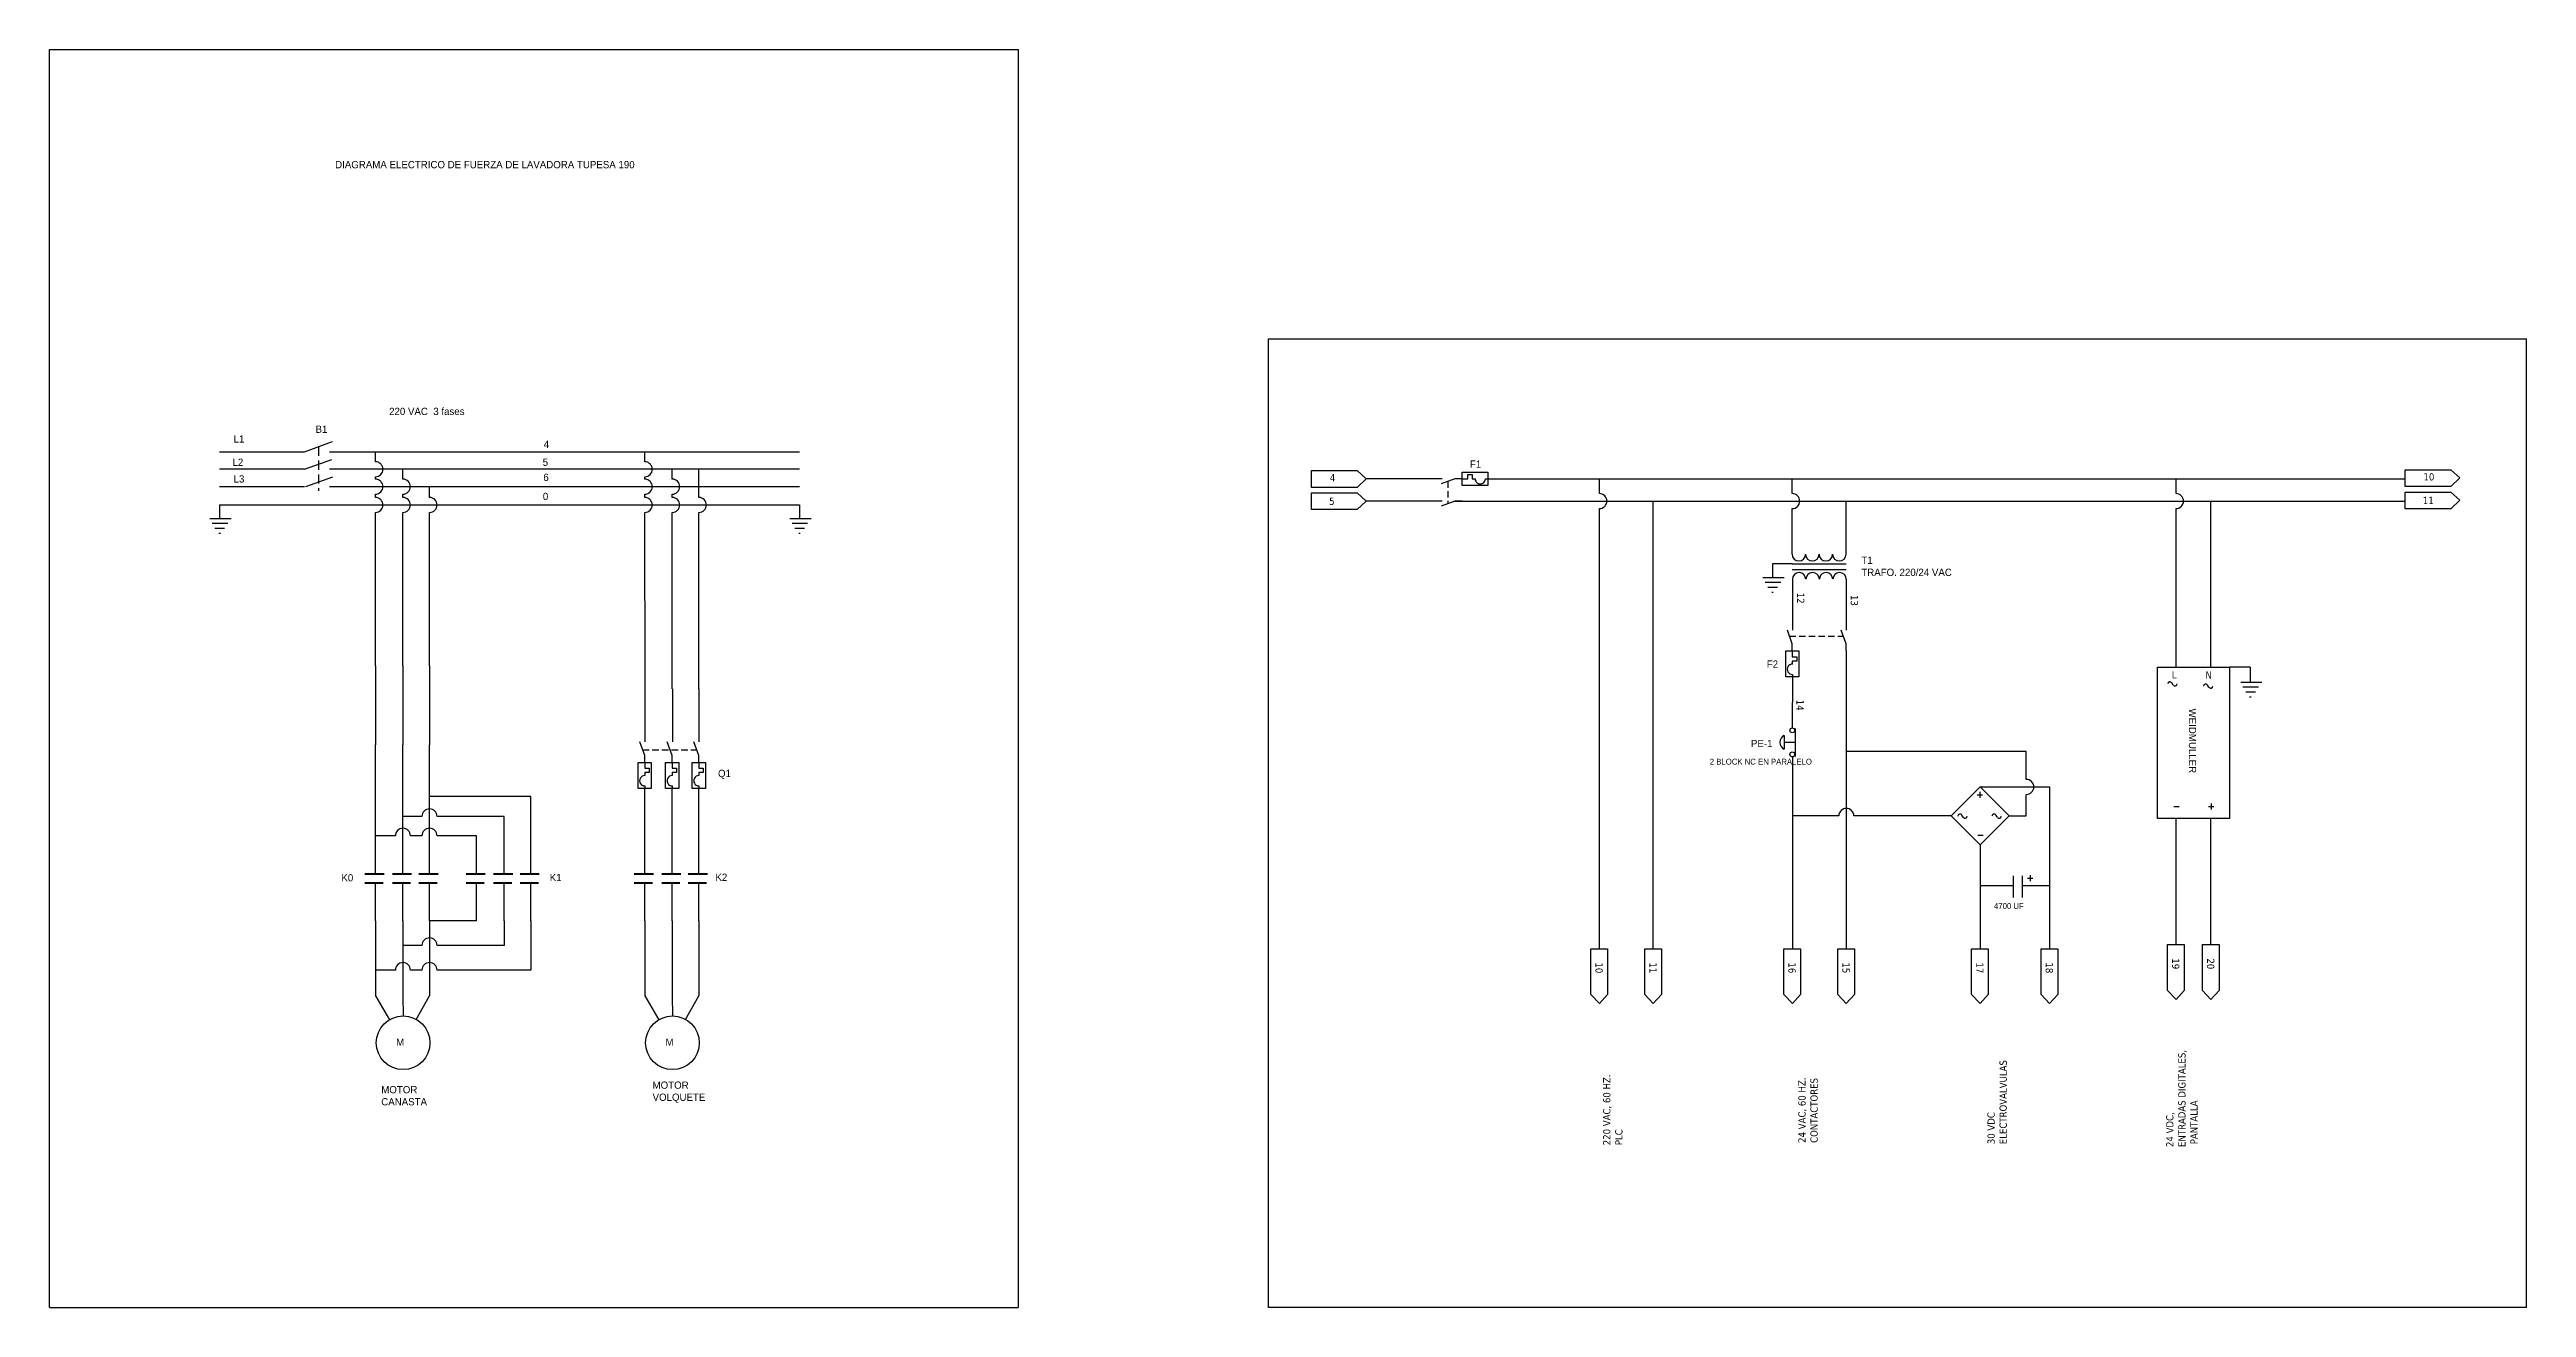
# Model space of a CAD drawing. Header units: millimetres. Extents: x 484 to 5511, y 1144 to 4084.
# Drawn here: x 561 to 1415, y 1149 to 1583 of the extents above; entities that cross this region are included whole.
import ezdxf

# ---------------------------------------------------------------- set-up
doc = ezdxf.new("R2010")
doc.units = ezdxf.units.MM
doc.linetypes.add('LÍNEAS_OCULTAS2', pattern=[4.7625, 3.175, -1.5875])
doc.layers.add('Capa1', color=7, linetype='LÍNEAS_OCULTAS2')
doc.layers.add('CONTACTOS', color=7, linetype='Continuous', lineweight=40)
doc.styles.add('Tahoma', font='tahoma.ttf')

msp = doc.modelspace()

# ---------------------------------------------------------------- texts
at = {"attachment_point": 1}
for s, insert, char_height, width in [('DIAGRAMA ELECTRICO DE FUERZA DE LAVADORA TUPESA 190', (659.563, 1544.511), 2.5, 132.79291), ('B1', (652.806, 1453.273), 2.5, 7.32654), ('220 VAC  3 fases ', (678.18, 1459.415), 2.5, 132.79291), ('L1', (624.558, 1449.937), 2.5, 11.51105), ('4', (731.516, 1448.087), 2.5, 2.98262), ('L2', (624.174, 1441.886), 2.5, 8.24959), ('L3', (624.548, 1436.135), 2.5, 6.90663), ('5', (731.156, 1441.888), 2.5, 3.69845), ('6', (731.374, 1436.673), 2.5, 2.98262), ('F1', (1050.907, 1441.235), 2.5, 7.30496), ('0', (731.202, 1430.109), 2.5, 2.98262), ('T1\\PTRAFO. 220/24 VAC', (1185.91, 1408.086), 2.5, 41.02888), ('F2', (1153.302, 1372.275), 2.5, 7.30496), ('PE-1', (1147.833, 1344.889), 2.5, 7.30496), ('Q1', (791.608, 1334.581), 2.5, 2.99049), ('2 BLOCK NC EN PARALELO', (1133.644, 1338.374), 2, 41.71319), ('K0', (661.725, 1298.583), 2.5, 2.99049), ('K1', (733.583, 1298.672), 2.5, 2.99049), ('K2', (790.721, 1298.77), 2.5, 2.99049), ('4700 UF', (1231.671, 1288.617), 2, 15.34884), (' M', (679.689, 1241.908), 2.5, 8.52054), (' M', (772.576, 1241.908), 2.5, 8.52054), ('MOTOR\\PCANASTA', (675.469, 1225.514), 2.5, 20.35579), ('MOTOR\\PVOLQUETE', (769.041, 1227.08), 2.5, 20.35579)]:
    msp.add_mtext(s, dxfattribs=dict(at, insert=insert, char_height=char_height, width=width))
at = {"char_height": 2.5, "attachment_point": 1, "style": 'Tahoma'}
for s, insert, width in [('4', (1002.613, 1436.539), 15.27778), ('10', (1379.775, 1436.845), 15.27778), ('5', (1002.382, 1428.429), 15.27778), ('11', (1379.544, 1428.735), 15.27778), ('L', (1292.984, 1368.569), 2.91491), ('N', (1304.59, 1368.489), 3.06572)]:
    msp.add_mtext(s, dxfattribs=dict(at, insert=insert, width=width))
for s, insert, width, rotation in [('12', (1166.231, 1395.626), 4.54973, 270), ('13', (1184.772, 1394.857), 5.79093, 270), ('14', (1166.049, 1358.737), 4.54973, 270), ('10', (1096.72, 1268.142), 15.27778, 270), ('11', (1115.33, 1268.142), 15.27778, 270), ('16', (1163.281, 1268.142), 15.27778, 270), ('15', (1181.891, 1268.142), 15.27778, 270), ('17', (1228.018, 1268.142), 15.27778, 270), ('18', (1251.99, 1268.142), 15.27778, 270), ('19', (1295.59, 1269.54), 15.27778, 270), ('20', (1307.656, 1269.54), 15.27778, 270), ('30 VDC\\PELECTROVALVULAS', (1229.403, 1205.46), 45.04191, 90), ('24 VDC,\\PENTRADAS DIGITALES,\\P PANTALLA', (1291.041, 1204.486), 35.33326, 90), ('220 VAC, 60 HZ.\\PPLC', (1096.856, 1205.101), 54.93704, 90), ('24 VAC, 60 HZ.\\PCONTACTORES', (1164.184, 1205.913), 59.45217, 90)]:
    msp.add_mtext(s, dxfattribs=dict(at, insert=insert, width=width, rotation=rotation))
at = {"insert": (1301.384, 1355.699), "char_height": 2.5, "width": 29.62121, "attachment_point": 1, "rotation": 270}
msp.add_mtext('WEIDMULLER', dxfattribs=at)

# ---------------------------------------------------------------- linework, layer by layer
for p, q in [((561.069, 1582.953), (895.069, 1582.953)), ((561.069, 1149.158), (561.069, 1582.953)), ((895.069, 1582.953), (895.069, 1149.158)), ((981.502, 1149.158), (981.502, 1483.158)), ((981.502, 1483.158), (1415.298, 1483.158)), ((1415.298, 1149.158), (1415.298, 1483.158)), ((619.674, 1444.215), (648.973, 1444.215)), ((648.973, 1444.215), (658.656, 1447.739)), ((657.58, 1444.215), (819.674, 1444.215)), ((673.454, 1440.81), (673.454, 1444.215)), ((766.341, 1440.81), (766.341, 1444.215)), ((648.973, 1438.215), (619.674, 1438.215)), ((648.973, 1438.215), (658.37, 1441.635)), ((649.403, 1432.231), (658.8, 1435.651)), ((819.674, 1438.215), (657.58, 1438.215)), ((673.454, 1434.81), (673.454, 1435.62)), ((682.938, 1434.81), (682.938, 1438.215)), ((766.341, 1434.81), (766.341, 1435.62)), ((775.824, 1434.81), (775.824, 1438.215)), ((785.003, 1428.505), (785.003, 1438.215)), ((996.248, 1437.74), (1012.018, 1437.74)), ((996.248, 1431.976), (996.248, 1437.74)), ((1012.018, 1437.74), (1015.141, 1434.932)), ((1050.2, 1436.43), (1051.7, 1436.43)), ((1050.2, 1434.93), (1050.2, 1436.43)), ((1051.7, 1436.43), (1051.7, 1434.93)), ((1373.411, 1438.045), (1389.18, 1438.045)), ((1373.411, 1432.282), (1373.411, 1438.045)), ((1389.18, 1438.045), (1392.304, 1435.238)), ((1392.304, 1435.238), (1389.18, 1432.282)), ((619.674, 1432.215), (648.973, 1432.215)), ((657.58, 1432.215), (819.674, 1432.215)), ((673.454, 1428.505), (673.454, 1429.62)), ((682.938, 1428.505), (682.938, 1429.62)), ((692.116, 1428.505), (692.116, 1432.215)), ((766.341, 1428.505), (766.341, 1429.62)), ((775.824, 1428.505), (775.824, 1429.62)), ((1012.018, 1431.976), (996.248, 1431.976)), ((996.274, 1430.05), (1012.044, 1430.05)), ((996.274, 1424.286), (996.274, 1430.05)), ((1015.141, 1434.932), (1012.018, 1431.976)), ((1012.044, 1430.05), (1015.167, 1427.242)), ((1015.167, 1427.242), (1012.044, 1424.286)), ((1041.372, 1434.932), (1015.141, 1434.932)), ((1041.372, 1427.242), (1015.167, 1427.242)), ((1045.727, 1434.932), (1041.029, 1433.222)), ((1045.727, 1427.242), (1041.029, 1425.532)), ((1048.227, 1434.932), (1045.727, 1434.932)), ((1045.727, 1427.242), (1373.411, 1427.242)), ((1048.227, 1427.242), (1045.727, 1427.242)), ((1048.2, 1434.93), (1050.2, 1434.93)), ((1051.7, 1434.93), (1052.715, 1434.929)), ((1056.271, 1434.945), (1057.151, 1434.945)), ((1057.149, 1434.932), (1373.411, 1434.932)), ((1095.566, 1429.837), (1095.566, 1434.932)), ((1114.176, 1272.882), (1114.176, 1427.242)), ((1162.046, 1429.837), (1162.046, 1434.932)), ((1180.654, 1408.903), (1180.654, 1427.242)), ((1294.436, 1429.837), (1294.436, 1434.932)), ((1306.502, 1370.002), (1306.502, 1427.242)), ((1389.18, 1432.282), (1373.411, 1432.282)), ((1373.437, 1430.355), (1389.206, 1430.355)), ((1373.437, 1424.592), (1373.437, 1430.355)), ((1389.206, 1430.355), (1392.329, 1427.548)), ((1392.329, 1427.548), (1389.206, 1424.592)), ((616.393, 1421.241), (623.705, 1421.241)), ((617.165, 1419.653), (622.524, 1419.653)), ((619.674, 1425.91), (819.674, 1425.91)), ((619.674, 1425.91), (619.674, 1421.241)), ((673.454, 1370.376), (673.454, 1423.315)), ((682.938, 1370.376), (682.938, 1423.315)), ((692.116, 1370.376), (692.116, 1423.315)), ((766.495, 1362.455), (766.38, 1423.315)), ((775.824, 1362.455), (775.824, 1423.315)), ((785.003, 1362.455), (785.003, 1423.315)), ((816.393, 1421.241), (823.705, 1421.241)), ((817.165, 1419.653), (822.524, 1419.653)), ((819.674, 1425.91), (819.674, 1421.241)), ((1012.044, 1424.286), (996.274, 1424.286)), ((1095.566, 1272.882), (1095.566, 1424.647)), ((1162.044, 1408.903), (1162.044, 1424.647)), ((1294.436, 1370.002), (1294.436, 1424.647)), ((1389.206, 1424.592), (1373.437, 1424.592)), ((618.119, 1417.928), (621.434, 1417.928)), ((619.436, 1416.204), (619.981, 1416.204)), ((818.119, 1417.928), (821.434, 1417.928)), ((819.436, 1416.204), (819.981, 1416.204)), ((1162.044, 1405.58), (1155.251, 1405.579)), ((1155.251, 1405.579), (1155.251, 1400.87)), ((1162.044, 1405.58), (1180.654, 1405.58)), ((1162.044, 1403.669), (1180.654, 1403.669)), ((1151.97, 1400.87), (1159.282, 1400.87)), ((1152.742, 1399.281), (1158.101, 1399.281)), ((1153.696, 1397.557), (1157.011, 1397.557)), ((1155.013, 1395.833), (1155.558, 1395.833)), ((1162.127, 1400.264), (1162.127, 1382.74)), ((1180.737, 1400.264), (1180.737, 1382.758)), ((1162.115, 1378.042), (1160.405, 1382.74)), ((1162.115, 1375.542), (1162.115, 1378.042)), ((1162.115, 1375.542), (1162.115, 1373.542)), ((1180.724, 1378.042), (1179.014, 1382.74)), ((1180.724, 1375.542), (1180.724, 1378.042)), ((1180.724, 1375.542), (1180.737, 1272.882)), ((673.454, 1370.376), (673.454, 1343.189)), ((682.938, 1370.376), (682.938, 1343.189)), ((692.116, 1370.376), (692.116, 1343.189)), ((1162.115, 1372.042), (1162.114, 1371.027)), ((1162.115, 1373.542), (1163.615, 1373.542)), ((1163.615, 1372.042), (1162.115, 1372.042)), ((1162.13, 1367.471), (1162.13, 1366.591)), ((1163.615, 1373.542), (1163.615, 1372.042)), ((1320.046, 1370.002), (1312.871, 1370.002)), ((1320.046, 1370.002), (1320.046, 1364.769)), ((766.495, 1344.211), (766.495, 1362.455)), ((775.978, 1344.211), (775.978, 1362.455)), ((785.157, 1344.211), (785.157, 1362.455)), ((1162.13, 1366.591), (1162.115, 1349.032)), ((1293.481, 1363.804), (1292.952, 1364.514)), ((1305.777, 1363.094), (1305.248, 1363.804)), ((1316.765, 1364.769), (1324.077, 1364.769)), ((1317.538, 1363.181), (1322.897, 1363.181)), ((1318.491, 1361.456), (1321.807, 1361.456)), ((1319.808, 1359.732), (1320.353, 1359.732)), ((673.454, 1311.791), (673.454, 1343.189)), ((682.938, 1311.791), (682.938, 1343.189)), ((692.116, 1311.791), (692.116, 1343.189)), ((766.328, 1339.559), (764.618, 1344.258)), ((775.811, 1339.559), (774.101, 1344.258)), ((784.99, 1339.559), (783.28, 1344.258)), ((1159.329, 1346.412), (1159.329, 1341.652)), ((1163.09, 1344.032), (1159.329, 1344.032)), ((1163.145, 1348.834), (1163.145, 1339.102)), ((766.326, 1333.587), (766.325, 1332.572)), ((766.326, 1337.087), (766.326, 1335.087)), ((766.326, 1335.087), (767.826, 1335.087)), ((767.826, 1333.587), (766.326, 1333.587)), ((766.328, 1337.059), (766.328, 1339.559)), ((767.826, 1335.087), (767.826, 1333.587)), ((775.809, 1333.587), (775.808, 1332.572)), ((775.809, 1337.087), (775.809, 1335.087)), ((775.809, 1335.087), (777.309, 1335.087)), ((777.309, 1333.587), (775.809, 1333.587)), ((775.811, 1337.059), (775.811, 1339.559)), ((777.309, 1335.087), (777.309, 1333.587)), ((784.988, 1333.587), (784.987, 1332.572)), ((784.988, 1337.087), (784.988, 1335.087)), ((784.988, 1335.087), (786.488, 1335.087)), ((786.488, 1333.587), (784.988, 1333.587)), ((784.99, 1337.059), (784.99, 1339.559)), ((786.488, 1335.087), (786.488, 1333.587)), ((1162.127, 1339.032), (1162.127, 1327.981)), ((1242.809, 1340.824), (1180.737, 1340.824)), ((1242.809, 1331.266), (1242.809, 1340.824)), ((727.003, 1325.372), (692.116, 1325.372)), ((727.003, 1311.791), (727.003, 1325.372)), ((766.341, 1329.016), (766.341, 1328.136)), ((766.341, 1311.791), (766.341, 1328.136)), ((775.824, 1329.016), (775.824, 1328.136)), ((775.824, 1311.791), (775.824, 1328.136)), ((785.003, 1329.016), (785.003, 1328.136)), ((785.003, 1311.791), (785.003, 1328.136)), ((1162.127, 1327.981), (1162.127, 1318.664)), ((1225.889, 1325.928), (1227.744, 1325.928)), ((1226.817, 1327.007), (1226.817, 1324.898)), ((1226.878, 1328.671), (1250.836, 1328.671)), ((1242.809, 1318.677), (1242.809, 1326.076)), ((1250.836, 1328.671), (1250.836, 1272.882)), ((689.521, 1318.479), (682.938, 1318.479)), ((717.825, 1318.479), (694.711, 1318.479)), ((717.825, 1311.791), (717.825, 1318.479)), ((1162.127, 1318.664), (1162.127, 1272.882)), ((1178.142, 1318.664), (1162.127, 1318.664)), ((1216.871, 1318.664), (1183.332, 1318.664)), ((1221.078, 1318.223), (1220.549, 1318.933)), ((1232.822, 1318.223), (1232.293, 1318.933)), ((1236.871, 1318.677), (1242.809, 1318.677)), ((1293.672, 1321.909), (1295.527, 1321.909)), ((1294.436, 1274.279), (1294.436, 1317.828)), ((1305.639, 1321.909), (1307.494, 1321.909)), ((1306.502, 1274.279), (1306.502, 1317.828)), ((1306.567, 1322.988), (1306.567, 1320.879)), ((673.454, 1298.632), (673.454, 1311.791)), ((680.343, 1311.791), (673.454, 1311.791)), ((682.938, 1298.632), (682.938, 1311.791)), ((689.521, 1311.791), (685.533, 1311.791)), ((692.116, 1298.632), (692.116, 1311.791)), ((708.341, 1311.791), (694.711, 1311.791)), ((708.341, 1298.632), (708.341, 1311.791)), ((717.825, 1298.632), (717.825, 1311.791)), ((727.003, 1298.632), (727.003, 1311.791)), ((766.341, 1298.632), (766.341, 1311.791)), ((775.824, 1298.632), (775.824, 1311.791)), ((785.003, 1298.632), (785.003, 1311.791)), ((1226.081, 1312.047), (1227.936, 1312.047)), ((1226.864, 1308.671), (1226.864, 1272.882)), ((673.454, 1282.469), (673.454, 1295.628)), ((682.938, 1282.469), (682.938, 1295.628)), ((692.116, 1282.469), (692.116, 1295.628)), ((708.341, 1282.469), (708.341, 1295.628)), ((717.825, 1282.469), (717.825, 1295.628)), ((727.003, 1282.469), (727.003, 1295.628)), ((766.341, 1282.469), (766.341, 1295.628)), ((775.824, 1282.469), (775.824, 1295.628)), ((785.003, 1282.469), (785.003, 1295.628)), ((1226.864, 1294.62), (1238.284, 1294.62)), ((1238.284, 1297.96), (1238.284, 1290.584)), ((1241.51, 1290.584), (1241.51, 1297.96)), ((1241.51, 1294.62), (1250.836, 1294.62)), ((1243.203, 1297.163), (1245.058, 1297.163)), ((1244.13, 1298.241), (1244.13, 1296.133)), ((673.454, 1282.469), (673.454, 1256.602)), ((682.938, 1282.469), (682.938, 1256.602)), ((692.116, 1282.469), (692.116, 1256.602)), ((708.341, 1282.469), (692.116, 1282.469)), ((717.825, 1282.469), (717.825, 1273.976)), ((727.003, 1282.469), (727.003, 1265.515)), ((766.341, 1282.469), (766.341, 1256.602)), ((775.824, 1282.469), (775.824, 1256.602)), ((785.003, 1282.469), (785.003, 1256.602)), ((689.521, 1273.976), (682.938, 1273.976)), ((717.825, 1273.976), (694.711, 1273.976)), ((1092.61, 1257.112), (1092.61, 1272.882)), ((1092.61, 1272.882), (1098.374, 1272.882)), ((1098.374, 1272.882), (1098.374, 1257.112)), ((1111.22, 1257.112), (1111.22, 1272.882)), ((1111.22, 1272.882), (1116.983, 1272.882)), ((1116.983, 1272.882), (1116.983, 1257.112)), ((1159.171, 1257.112), (1159.171, 1272.882)), ((1159.171, 1272.882), (1164.935, 1272.882)), ((1164.935, 1272.882), (1164.935, 1257.112)), ((1177.781, 1257.112), (1177.781, 1272.882)), ((1177.781, 1272.882), (1183.544, 1272.882)), ((1183.544, 1272.882), (1183.544, 1257.112)), ((1223.908, 1257.112), (1223.908, 1272.882)), ((1223.908, 1272.882), (1229.672, 1272.882)), ((1229.672, 1272.882), (1229.672, 1257.112)), ((1247.88, 1257.112), (1247.88, 1272.882)), ((1247.88, 1272.882), (1253.643, 1272.882)), ((1253.643, 1272.882), (1253.643, 1257.112)), ((1291.479, 1258.51), (1291.479, 1274.279)), ((1291.479, 1274.279), (1297.243, 1274.279)), ((1297.243, 1274.279), (1297.243, 1258.51)), ((1303.546, 1258.51), (1303.546, 1274.279)), ((1303.546, 1274.279), (1309.309, 1274.279)), ((1309.309, 1274.279), (1309.309, 1258.51)), ((680.343, 1265.515), (673.454, 1265.515)), ((689.521, 1265.515), (685.533, 1265.515)), ((727.003, 1265.515), (694.711, 1265.515)), ((673.454, 1256.602), (678.305, 1248.394)), ((682.938, 1256.602), (682.97, 1249.681)), ((687.552, 1248.492), (692.116, 1256.602)), ((766.341, 1256.602), (771.192, 1248.394)), ((775.824, 1256.602), (775.857, 1249.681)), ((780.439, 1248.492), (785.003, 1256.602)), ((1095.566, 1253.989), (1092.61, 1257.112)), ((1098.374, 1257.112), (1095.566, 1253.989)), ((1114.176, 1253.989), (1111.22, 1257.112)), ((1116.983, 1257.112), (1114.176, 1253.989)), ((1162.127, 1253.989), (1159.171, 1257.112)), ((1164.935, 1257.112), (1162.127, 1253.989)), ((1180.737, 1253.989), (1177.781, 1257.112)), ((1183.544, 1257.112), (1180.737, 1253.989)), ((1226.864, 1253.989), (1223.908, 1257.112)), ((1229.672, 1257.112), (1226.864, 1253.989)), ((1250.836, 1253.989), (1247.88, 1257.112)), ((1253.643, 1257.112), (1250.836, 1253.989)), ((1294.436, 1255.387), (1291.479, 1258.51)), ((1297.243, 1258.51), (1294.436, 1255.387)), ((1306.502, 1255.387), (1303.546, 1258.51)), ((1309.309, 1258.51), (1306.502, 1255.387)), ((561.069, 1149.158), (895.069, 1149.158)), ((1415.298, 1149.158), (981.502, 1149.158))]:
    msp.add_line(p, q)
for points in [[(1048.2, 1432.65), (1048.2, 1437.21), (1057.149, 1437.21), (1057.149, 1432.65)], [(1159.835, 1375.542), (1164.395, 1375.542), (1164.395, 1366.593), (1159.835, 1366.593)], [(1288.054, 1370.002), (1312.871, 1370.002), (1312.871, 1317.828), (1288.054, 1317.828)], [(764.046, 1337.087), (768.606, 1337.087), (768.606, 1328.138), (764.046, 1328.138)], [(773.529, 1337.087), (778.089, 1337.087), (778.089, 1328.138), (773.529, 1328.138)], [(782.708, 1337.087), (787.268, 1337.087), (787.268, 1328.138), (782.708, 1328.138)], [(1216.871, 1318.664), (1226.878, 1328.671), (1236.871, 1318.677), (1226.864, 1308.671)]]:
    msp.add_lwpolyline(points, close=True)
for centre, radius in [((1162.115, 1348.172), 0.86), ((1162.115, 1339.892), 0.86), ((683.014, 1240.426), 9.255), ((775.9, 1240.426), 9.255)]:
    msp.add_circle(centre, radius)
for centre, radius, start, end in [((673.454, 1438.215), 2.595, 270, 90), ((766.341, 1438.215), 2.595, 270, 90), ((673.454, 1432.215), 2.595, 270, 90), ((673.454, 1425.91), 2.595, 270, 90), ((682.938, 1432.215), 2.595, 270, 90), ((682.938, 1425.91), 2.595, 270, 90), ((692.116, 1425.91), 2.595, 270, 90), ((766.341, 1432.215), 2.595, 270, 90), ((766.341, 1425.91), 2.595, 270, 90), ((775.824, 1432.215), 2.595, 270, 90), ((775.824, 1425.91), 2.595, 270, 90), ((785.003, 1425.91), 2.595, 270, 90), ((1054.491, 1434.94), 1.78, 179.837781, 0.150269), ((1095.566, 1427.242), 2.595, 270, 90), ((1162.046, 1427.242), 2.595, 270, 90), ((1294.436, 1427.242), 2.595, 270, 90), ((1164.371, 1408.903), 2.326, 180, 0), ((1164.454, 1400.264), 2.326, 0, 180), ((1169.023, 1408.903), 2.326, 180, 0), ((1169.106, 1400.264), 2.326, 0, 180), ((1173.675, 1408.903), 2.326, 180, 0), ((1173.759, 1400.264), 2.326, 0, 180), ((1178.328, 1408.903), 2.326, 180, 0), ((1178.411, 1400.264), 2.326, 0, 180), ((1162.125, 1369.251), 1.78, 89.837781, 270.150269), ((1292.331, 1364.161), 0.715, 29.601538, 180), ((1294.101, 1364.161), 0.715, 209.932632, 0), ((1304.626, 1363.451), 0.715, 29.601538, 180), ((1306.397, 1363.451), 0.715, 209.932632, 0), ((1160.464, 1344.032), 2.637, 115.489205, 244.510795), ((766.336, 1330.796), 1.78, 89.837781, 270.150269), ((775.819, 1330.796), 1.78, 89.837781, 270.150269), ((784.998, 1330.796), 1.78, 89.837781, 270.150269), ((1242.809, 1328.671), 2.595, 270, 90), ((692.116, 1318.479), 2.595, 0, 180), ((1180.737, 1318.664), 2.595, 0, 180), ((1219.927, 1318.58), 0.715, 29.601538, 180), ((1221.697, 1318.58), 0.715, 209.932632, 0), ((1231.671, 1318.58), 0.715, 29.601538, 180), ((1233.441, 1318.58), 0.715, 209.932632, 0), ((682.938, 1311.791), 2.595, 0, 180), ((692.116, 1311.791), 2.595, 0, 180), ((692.116, 1273.976), 2.595, 0, 180), ((682.938, 1265.515), 2.595, 0, 180), ((692.116, 1265.515), 2.595, 0, 180)]:
    msp.add_arc(centre, radius, start, end)
at = {"layer": 'Capa1'}
msp.add_line((653.814, 1445.977), (653.814, 1430.754), dxfattribs=at)
at = {"layer": 'Capa1', "ltscale": 0.7}
for p, q in [((1043.296, 1434.048), (1043.296, 1426.358)), ((1161.154, 1380.682), (1179.763, 1380.682)), ((765.617, 1341.513), (784.227, 1341.513))]:
    msp.add_line(p, q, dxfattribs=at)
at = {"layer": 'CONTACTOS'}
for p, q in [((676.424, 1298.635), (669.824, 1298.628)), ((685.908, 1298.635), (679.307, 1298.628)), ((695.086, 1298.635), (688.486, 1298.628)), ((711.311, 1298.635), (704.711, 1298.628)), ((720.795, 1298.635), (714.194, 1298.628)), ((729.973, 1298.635), (723.373, 1298.628)), ((769.311, 1298.635), (762.711, 1298.628)), ((778.794, 1298.635), (772.194, 1298.628)), ((787.973, 1298.635), (781.372, 1298.628)), ((669.824, 1295.628), (676.114, 1295.628)), ((679.307, 1295.628), (685.597, 1295.628)), ((688.486, 1295.628), (694.776, 1295.628)), ((704.711, 1295.628), (711.001, 1295.628)), ((714.194, 1295.628), (720.484, 1295.628)), ((723.373, 1295.628), (729.663, 1295.628)), ((762.711, 1295.628), (769.001, 1295.628)), ((772.194, 1295.628), (778.484, 1295.628)), ((781.372, 1295.628), (787.663, 1295.628))]:
    msp.add_line(p, q, dxfattribs=at)

msp.set_redraw_order([(e.dxf.handle, doc.entitydb.next_handle()) for e in msp.query("TEXT MTEXT ATTDEF DIMENSION ARC_DIMENSION")])  # texts and dimensions are drawn at this point

doc.saveas('drawing.dxf')
